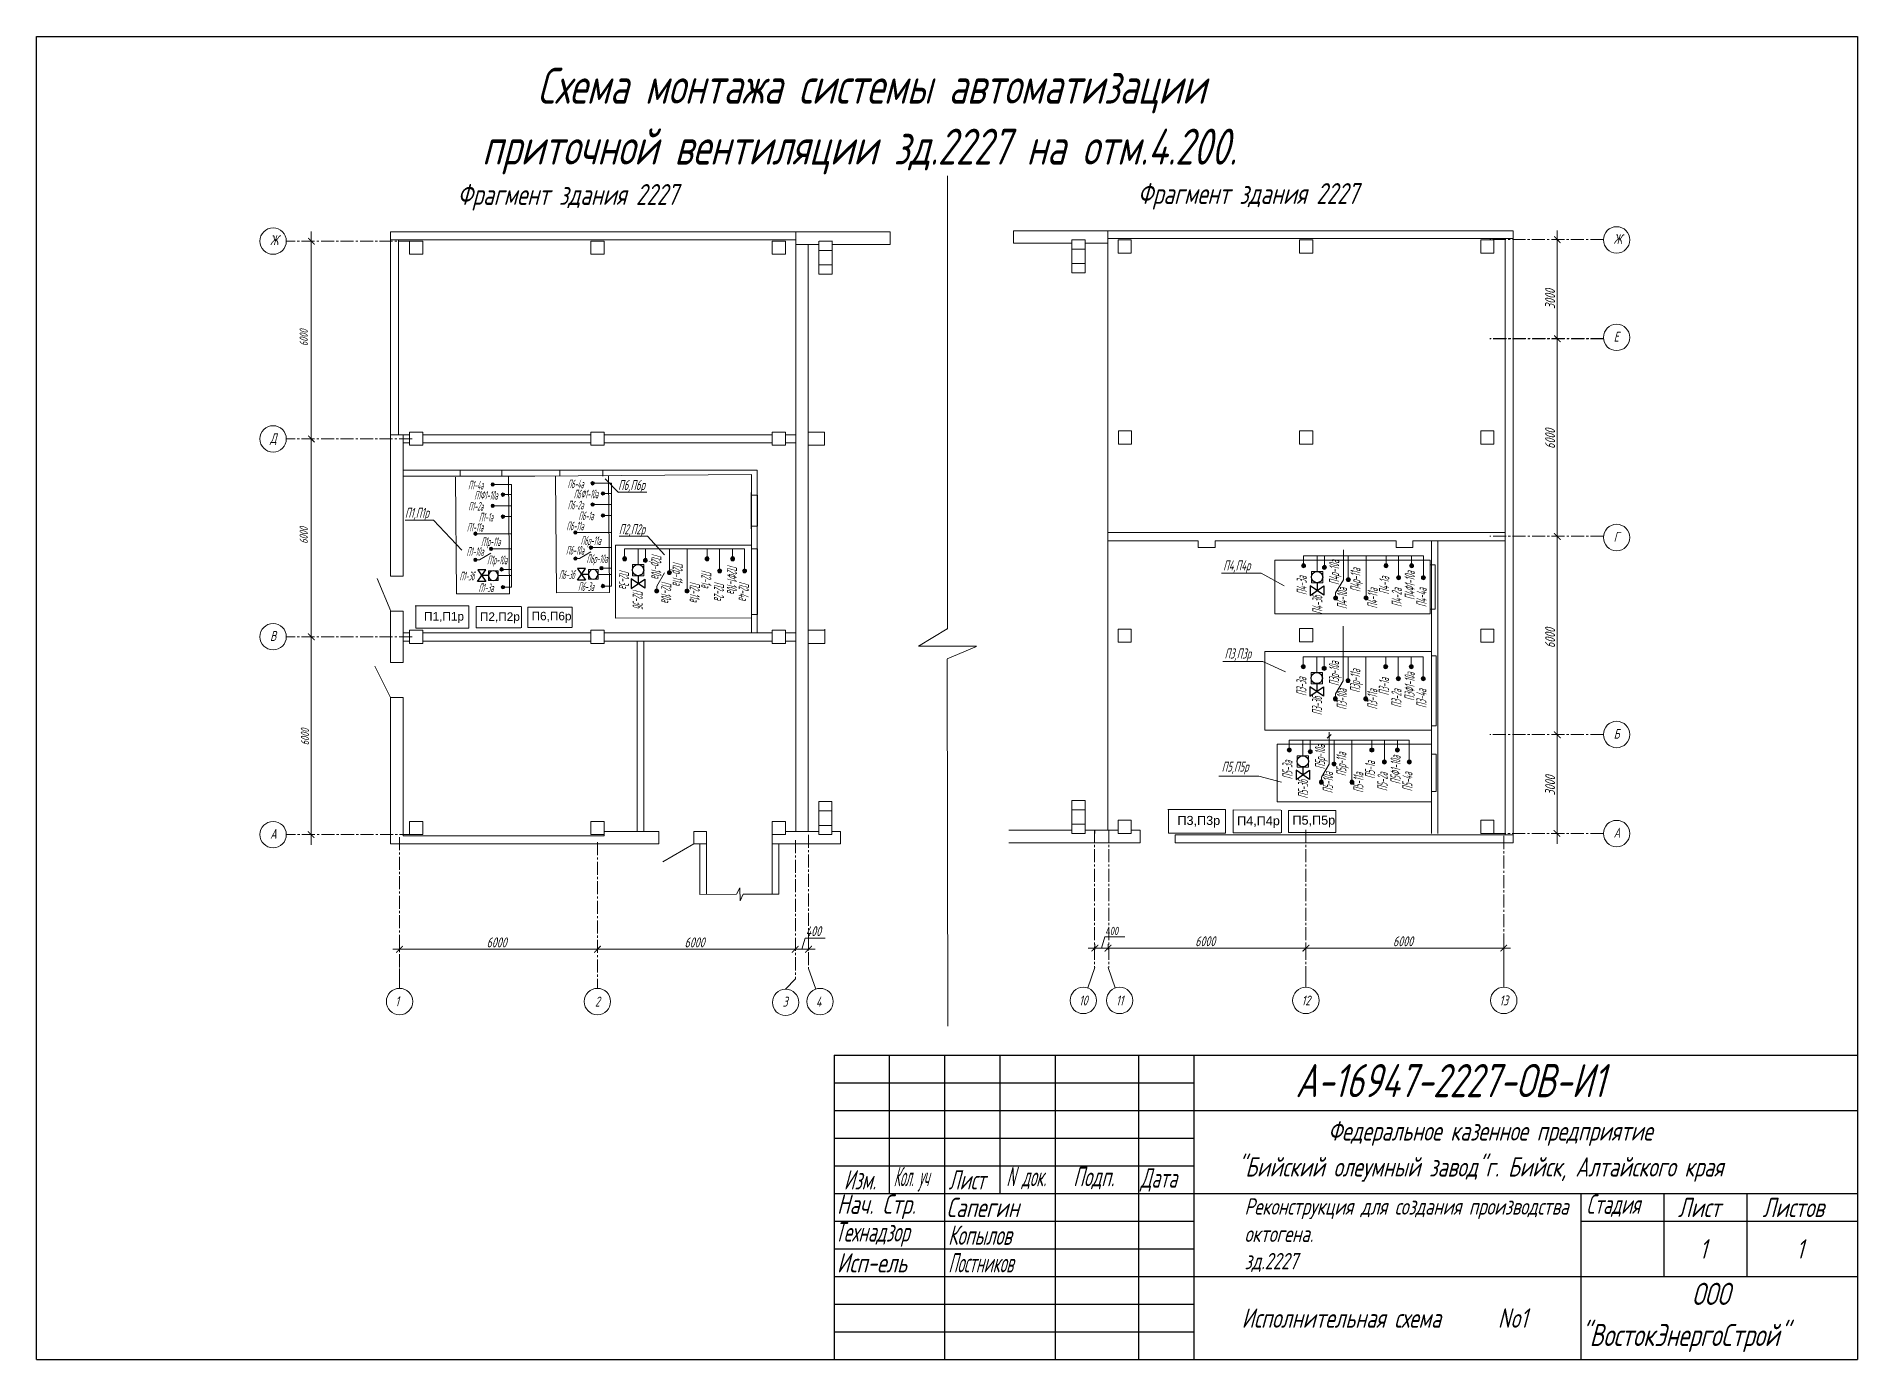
# Model space of a CAD drawing. Header units: millimetres. Extents: x 11886 to 13219, y -11015 to -10046.
import ezdxf
from ezdxf.enums import TextEntityAlignment as Align

# ---------------------------------------------------------------- set-up
doc = ezdxf.new("R2010")
doc.units = ezdxf.units.MM
doc.linetypes.add('CENTER2', pattern=[28.575, 19.05, -3.175, 3.175, -3.175])
for name, color, linetype, lineweight in [('_ОВ Оборудование', 92, 'Continuous', 25), ('Арматура', 1, 'Continuous', 25), ('Выноска', 137, 'Continuous', 20), ('ИИ_ОФОРМЛЕНИЕ_025', 7, 'Continuous', 25), ('основной', 7, 'Continuous', 30), ('Первичник', 210, 'Continuous', 25), ('Рамка толстая', 7, 'Continuous', 60), ('строит', 7, 'Continuous', 30), ('Строительный', 251, 'Continuous', 13), ('Текст', 2, 'Continuous', 25), ('Текст_КИП', 2, 'Continuous', 25), ('Щиты пульты (Вновь)', 5, 'Continuous', 50), ('Эл.кабель', 2, 'Continuous', 50)]:
    doc.layers.add(name, color=color, linetype=linetype, lineweight=lineweight)
for name, color, linetype in [('osnovnoy shtamp', 7, 'Continuous'), ('НОВЫЙ', 7, 'Continuous'), ('орудован', 7, 'Continuous'), ('Размеры', 5, 'Continuous')]:
    doc.layers.add(name, color=color, linetype=linetype)
doc.styles.add('GOST 2.304', font='CS_Gost2304.shx')
doc.styles.add('Simplex', font='simplex.shx', dxfattribs={"width": 0.7, "oblique": 15})
doc.styles.get("Standard").update_dxf_attribs({"font": 'arial.ttf'})

msp = doc.modelspace()

# ---------------------------------------------------------------- texts
at = {"lineweight": 20, "style": 'Simplex', "oblique": 15, "width": 0.7}
for p in [(12194.4, -10169.3), (12692.4, -10168.6)]:
    msp.add_text('Фрагмент здания 2227', height=15.255, dxfattribs=at).set_placement(p)
at = {"color": 0, "lineweight": 20, "style": 'Simplex', "oblique": 15, "width": 0.7}
for s, p in [('Ж', (12057.3, -10198.8)), ('Ж', (13040.8, -10198)), ('Е', (13040.8, -10269.4)), ('Д', (12057.3, -10343.7)), ('Г', (13040.8, -10415.9)), ('В', (12057.3, -10488.5)), ('Б', (13040.8, -10560.1)), ('А', (12057.3, -10633.4)), ('А', (13040.8, -10632.5)), ('3', (12432.5, -10756.2)), ('4', (12456.9, -10756.2))]:
    msp.add_text(s, height=7.24, dxfattribs=at).set_placement(p)
for s, p in [('1', (12150.3, -10752.3)), ('2', (12296.9, -10752.5)), ('10', (12652.6, -10751.7)), ('11', (12679.2, -10751.7)), ('12', (12815.5, -10751.7)), ('13', (12960.4, -10751.7))]:
    msp.add_text(s, height=7.24, dxfattribs=at).set_placement(p, align=Align.MIDDLE_CENTER)
at = {"color": 18, "lineweight": -2, "true_color": 0x000000, "style": 'Simplex', "oblique": 15}
for s, height, width, p in [('А-16947-2227-ОВ-И1', 24.3, 0.7, (12807.9, -10822.5)), ('Федеральное казенное предприятие', 14.175, 0.7, (12831.7, -10854.3)), ('"Бийский олеумный завод"г. Бийск, Алтайского края', 14.175, 0.7, (12765.3, -10880.6)), ('Изм.', 14.18, 0.6, (12477.3, -10890.1)), ('Кол. уч', 14.18, 0.4, (12513.7, -10887.7)), ('Лист', 14.18, 0.6, (12554, -10890.1)), ('N', 14.2, 0.5, (12596.2, -10887.7)), ('док.', 14.18, 0.5, (12607.5, -10887.7)), ('Подп.', 14.18, 0.6, (12645.2, -10887.7)), ('Дата', 14.18, 0.6, (12694.4, -10888.7)), ('Нач. Стр.', 14.18, 0.7, (12472.3, -10907.9)), ('Сапегин', 14.18, 0.7, (12552.4, -10910.3)), ('Стадия', 14.18, 0.6, (13020.8, -10907.9)), ('Лист', 14.18, 0.7, (13087.9, -10910.3)), ('Листов', 14.18, 0.7, (13149.8, -10910.3)), ('Технадзор', 14.18, 0.6, (12470.9, -10928.2)), ('Копылов', 14.18, 0.6, (12553.6, -10930.6)), ('1', 14.2, 0.7, (13103.7, -10940.7)), ('1', 14.2, 0.7, (13174.6, -10940.7)), ('Исп-ель', 14.18, 0.7, (12472.3, -10950.8)), ('Постников', 14.18, 0.5, (12553.8, -10950.8)), ('ООО', 16.2, 0.7, (13098.1, -10974.6)), ('Исполнительная схема ', 14.175, 0.7, (12768.5, -10991.3)), ('No1', 14.18, 0.7, (12956.1, -10991.3)), ('"ВостокЭнергоСтрой"', 16.2, 0.7, (13016.5, -11004.7))]:
    msp.add_text(s, height=height, dxfattribs=dict(at, width=width)).set_placement(p)
at = {"color": 0, "lineweight": 20, "char_height": 6.03, "attachment_point": 5, "rotation": 90, "style": 'Simplex'}
for insert in [(12081.9, -10266.6), (12081.9, -10411.3), (12082.8, -10558.8)]:
    msp.add_mtext('6000', dxfattribs=dict(at, insert=insert))
at = {"layer": 'ИИ_ОФОРМЛЕНИЕ_025', "lineweight": -2, "insert": (12770.6, -10896.5), "char_height": 12, "attachment_point": 1}
msp.add_mtext_dynamic_manual_height_columns('{\\Fsimplex|c204;\\Q15;\\W0.7;\\C2;Реконструкция для создания производства октогена. \\Pзд.2227}', width=276.259, gutter_width=12.5, heights=[0], dxfattribs=at)
at = {"layer": 'Размеры', "color": 0, "lineweight": 20, "style": 'Simplex', "oblique": 15, "width": 0.7}
for s, p in [('3000', (12997.9, -10245.5)), ('6000', (12997.9, -10347.9)), ('6000', (12997.9, -10493.7)), ('3000', (12997.9, -10601.6))]:
    msp.add_text(s, height=7.24, rotation=90, dxfattribs=at).set_placement(p)
at = {"layer": 'Размеры', "color": 0, "lineweight": 20}
for s, height, style, oblique, width, p in [('400', 7.24, 'Simplex', 15, 0.7, (12449.4, -10704.6)), ('400', 6.03, 'GOST 2.304', 10, 0.9, (12668.7, -10703.8)), ('6000', 7.24, 'Simplex', 15, 0.7, (12734.5, -10712)), ('6000', 7.24, 'Simplex', 15, 0.7, (12879.3, -10712)), ('6000', 7.24, 'Simplex', 15, 0.7, (12215.8, -10712.8)), ('6000', 7.24, 'Simplex', 15, 0.7, (12360.7, -10712.8))]:
    msp.add_text(s, height=height, dxfattribs=dict(at, style=style, oblique=oblique, width=width)).set_placement(p)
at = {"layer": 'строит', "lineweight": 20, "style": 'Simplex', "oblique": 15, "width": 0.7}
for s, p in [('Схема монтажа системы автоматизации ', (12252.8, -10095.2)), ('приточной вентиляции зд.2227 на отм.4.200.   ', (12212.4, -10139.8))]:
    msp.add_text(s, height=26.299, dxfattribs=at).set_placement(p)
at = {"layer": 'Текст_КИП', "lineweight": 20, "style": 'Simplex', "oblique": 15, "width": 0.4}
for s, p in [('П1-4а', (12207.8, -10377.6)), ('П6-4а', (12280.9, -10376.7)), ('П1Ф1-10а', (12215.3, -10385)), ('П6Ф1-10а', (12288.5, -10384.1)), ('П1-2а', (12207.8, -10393.1)), ('П1-1а', (12215.3, -10401)), ('П6-2а', (12280.9, -10392.2)), ('П6-1а', (12288.5, -10400.1)), ('П1-11а', (12207.3, -10408.4)), ('П6-11а', (12280.5, -10407.5)), ('П1-10а', (12207.3, -10426.2)), ('П1р-11а', (12218.8, -10419)), ('П6-10а', (12280.5, -10425.3)), ('П6р-11а', (12292, -10418.2)), ('П1р-10а', (12223.5, -10432.4)), ('П6р-10а', (12296.6, -10431.5)), ('П1-3а', (12215.3, -10452.8)), ('П6-3а', (12288.5, -10451.9))]:
    msp.add_text(s, height=6.3, dxfattribs=at).set_placement(p, align=Align.CENTER)
at = {"layer": 'Текст_КИП', "lineweight": 20, "style": 'Simplex', "oblique": 15, "width": 0.6}
for s, p in [('П6,П6р', (12312.1, -10378, 6.3)), ('П1,П1р', (12156, -10398.4, 6.3)), ('П2,П2р', (12312.6, -10410.4, 6.3)), ('П4,П4р', (12755, -10436.9, 6.3)), ('П3,П3р', (12756, -10501.4, 6.3)), ('П5,П5р', (12753.9, -10584.2, 6.3))]:
    msp.add_text(s, height=7.35, dxfattribs=at).set_placement(p)
at = {"layer": 'Текст_КИП', "lineweight": 20, "style": 'Simplex', "oblique": 15, "width": 0.4}
for s, p in [('П1-3б', (12201.3, -10441)), ('П6-3б', (12274.4, -10440.1))]:
    msp.add_text(s, height=6.3, dxfattribs=at).set_placement(p, align=Align.MIDDLE)
for s, rotation, p in [('П2-3а', 270, (12312.6, -10442.9)), ('П2р-10а', 270, (12336.4, -10433.4)), ('П2р-11а', 270, (12352, -10438.9)), ('П2-1а', 270, (12373, -10442.9)), ('П2Ф1-10а', 270, (12391.7, -10442.9)), ('П4р-10а', 90, (12839.9, -10438.5)), ('П4р-11а', 90, (12855.5, -10444)), ('П2-10а', 270, (12343.6, -10452.3)), ('П2-11а', 270, (12364.5, -10452.3)), ('П2-2а', 270, (12382.2, -10451.7)), ('П2-4а', 270, (12400.4, -10451.7)), ('П4-3а', 90, (12816.1, -10448)), ('П4-10а', 90, (12845.7, -10457.4)), ('П4-11а', 90, (12868, -10457.4)), ('П4-1а', 90, (12876.5, -10448)), ('П4-2а', 90, (12885.7, -10456.8)), ('П4Ф1-10а', 90, (12895.2, -10448)), ('П4-4а', 90, (12903.9, -10456.8)), ('П3р-10а', 90, (12839.8, -10512.5)), ('П3-3а', 90, (12815.9, -10522)), ('П3р-11а', 90, (12855.3, -10517.9)), ('П3-1а', 90, (12876.3, -10522)), ('П3Ф1-10а', 90, (12895.1, -10522)), ('П3-10а', 90, (12845.5, -10531.3)), ('П3-11а', 90, (12867.8, -10531.3)), ('П3-2а', 90, (12885.5, -10530.7)), ('П3-4а', 90, (12903.7, -10530.7)), ('П5р-10а', 90, (12829.5, -10573.5)), ('П5р-11а', 90, (12845.1, -10578.9)), ('П5-3а', 90, (12805.7, -10583)), ('П5-1а', 90, (12866.1, -10583)), ('П5Ф1-10а', 90, (12884.8, -10583)), ('П5-10а', 90, (12835.3, -10592.3)), ('П5-11а', 90, (12857.6, -10592.3)), ('П5-2а', 90, (12875.3, -10591.7)), ('П5-4а', 90, (12893.5, -10591.7))]:
    msp.add_text(s, height=7.35, rotation=rotation, dxfattribs=at).set_placement(p, align=Align.CENTER)
for s, rotation, p in [('П2-3б', 270, (12326.4, -10457.2)), ('П4-3б', 90, (12823.9, -10462.3)), ('П3-3б', 90, (12823.7, -10536.2)), ('П5-3б', 90, (12813.5, -10597.2))]:
    msp.add_text(s, height=7.35, rotation=rotation, dxfattribs=at).set_placement(p, align=Align.MIDDLE)
at = {"layer": 'Щиты пульты (Вновь)', "lineweight": 20, "attachment_point": 1}
for s, insert, char_height in [('П1,П1р', (12170, -10467.4), 6.19), ('П2,П2р', (12210.9, -10467.6), 6.19), ('П6,П6р', (12248.7, -10467.2), 6.19), ('П3,П3р', (12721.5, -10616.6), 6.62), ('П4,П4р', (12765.2, -10616.8), 6.62), ('П5,П5р', (12805.7, -10616.4), 6.62)]:
    msp.add_mtext_dynamic_manual_height_columns(s, width=1.175, gutter_width=1, heights=[0], dxfattribs=dict(at, insert=insert, char_height=char_height))

# ---------------------------------------------------------------- blocks, each defined once
blk = doc.blocks.new('A$C1EE30751')
at = {"layer": 'Арматура', "linetype": 'ByBlock'}
for p, q in [((4.84, -1.65), (0, 1.68)), ((0, 1.68), (0, -1.68)), ((0, -1.68), (4.84, 1.66)), ((2.43, 2.83), (2.43, 0)), ((4.84, 1.66), (4.84, -1.65))]:
    blk.add_line(p, q, dxfattribs=at)
blk.add_circle((2.43, 4.83), 2, dxfattribs=at)

# ---------------------------------------------------------------- hatches: boundary and pattern name
at = {"layer": 'Первичник', "lineweight": 20}
h = msp.add_hatch(color=256, dxfattribs=at)
edge = h.paths.add_edge_path()
edge.add_arc((12220.3, -10374), 1.26, 0, 360)
h = msp.add_hatch(color=256, dxfattribs=at)
edge = h.paths.add_edge_path()
edge.add_arc((12227.8, -10381.4), 1.26, 0, 360)
h = msp.add_hatch(color=256, dxfattribs=at)
edge = h.paths.add_edge_path()
edge.add_arc((12293.4, -10373.1), 1.26, 0, 360)
h = msp.add_hatch(color=256, dxfattribs=at)
edge = h.paths.add_edge_path()
edge.add_arc((12301, -10380.5), 1.26, 0, 360)
h = msp.add_hatch(color=256, dxfattribs=at)
edge = h.paths.add_edge_path()
edge.add_arc((12220.3, -10389.6), 1.26, 0, 360)
h = msp.add_hatch(color=256, dxfattribs=at)
edge = h.paths.add_edge_path()
edge.add_arc((12227.8, -10397.5), 1.26, 0, 360)
h = msp.add_hatch(color=256, dxfattribs=at)
edge = h.paths.add_edge_path()
edge.add_arc((12293.4, -10388.7), 1.26, 0, 360)
h = msp.add_hatch(color=256, dxfattribs=at)
edge = h.paths.add_edge_path()
edge.add_arc((12301, -10396.6), 1.26, 0, 360)
h = msp.add_hatch(color=256, dxfattribs=at)
edge = h.paths.add_edge_path()
edge.add_arc((12207.6, -10410), 1.26, 0, 360)
h = msp.add_hatch(color=256, dxfattribs=at)
edge = h.paths.add_edge_path()
edge.add_arc((12280.8, -10409.1), 1.26, 0, 360)
h = msp.add_hatch(color=256, dxfattribs=at)
edge = h.paths.add_edge_path()
edge.add_arc((12219.1, -10421.1), 1.26, 0, 360)
h = msp.add_hatch(color=256, dxfattribs=at)
edge = h.paths.add_edge_path()
edge.add_arc((12292.2, -10420.2), 1.26, 0, 360)
h = msp.add_hatch(color=256, dxfattribs=at)
edge = h.paths.add_edge_path()
edge.add_arc((12207.6, -10429.1), 1.26, 0, 360)
h = msp.add_hatch(color=256, dxfattribs=at)
edge = h.paths.add_edge_path()
edge.add_arc((12226.8, -10436.1), 1.26, 0, 360)
h = msp.add_hatch(color=256, dxfattribs=at)
edge = h.paths.add_edge_path()
edge.add_arc((12280.8, -10428.2), 1.26, 0, 360)
h = msp.add_hatch(color=256, dxfattribs=at)
edge = h.paths.add_edge_path()
edge.add_arc((12299.9, -10435.2), 1.26, 0, 360)
h = msp.add_hatch(color=256, dxfattribs=at)
edge = h.paths.add_edge_path()
edge.add_arc((12316.8, -10428.4), 1.47, 0, 360)
h = msp.add_hatch(color=256, dxfattribs=at)
edge = h.paths.add_edge_path()
edge.add_arc((12332.1, -10429.6), 1.47, 0, 360)
h = msp.add_hatch(color=256, dxfattribs=at)
edge = h.paths.add_edge_path()
edge.add_arc((12349.6, -10438.5), 1.47, 0, 360)
h = msp.add_hatch(color=256, dxfattribs=at)
edge = h.paths.add_edge_path()
edge.add_arc((12377.2, -10428.4), 1.47, 0, 360)
h = msp.add_hatch(color=256, dxfattribs=at)
edge = h.paths.add_edge_path()
edge.add_arc((12386.4, -10437.2), 1.47, 0, 360)
h = msp.add_hatch(color=256, dxfattribs=at)
edge = h.paths.add_edge_path()
edge.add_arc((12395.9, -10428.4), 1.47, 0, 360)
h = msp.add_hatch(color=256, dxfattribs=at)
edge = h.paths.add_edge_path()
edge.add_arc((12404.6, -10437.2), 1.47, 0, 360)
h = msp.add_hatch(color=256, dxfattribs=at)
edge = h.paths.add_edge_path()
edge.add_arc((12813.8, -10433.5), 1.47, 0, 360)
h = msp.add_hatch(color=256, dxfattribs=at)
edge = h.paths.add_edge_path()
edge.add_arc((12829.1, -10434.7), 1.47, 0, 360)
h = msp.add_hatch(color=256, dxfattribs=at)
edge = h.paths.add_edge_path()
edge.add_arc((12874.2, -10433.5), 1.47, 0, 360)
h = msp.add_hatch(color=256, dxfattribs=at)
edge = h.paths.add_edge_path()
edge.add_arc((12892.9, -10433.5), 1.47, 0, 360)
h = msp.add_hatch(color=256, dxfattribs=at)
edge = h.paths.add_edge_path()
edge.add_arc((12227.8, -10449.2), 1.26, 0, 360)
h = msp.add_hatch(color=256, dxfattribs=at)
edge = h.paths.add_edge_path()
edge.add_arc((12301, -10448.3), 1.26, 0, 360)
h = msp.add_hatch(color=256, dxfattribs=at)
edge = h.paths.add_edge_path()
edge.add_arc((12340.3, -10451.9), 1.47, 0, 360)
h = msp.add_hatch(color=256, dxfattribs=at)
edge = h.paths.add_edge_path()
edge.add_arc((12362.6, -10451.9), 1.47, 0, 360)
h = msp.add_hatch(color=256, dxfattribs=at)
edge = h.paths.add_edge_path()
edge.add_arc((12846.6, -10443.6), 1.47, 0, 360)
h = msp.add_hatch(color=256, dxfattribs=at)
edge = h.paths.add_edge_path()
edge.add_arc((12883.4, -10442.2), 1.47, 0, 360)
h = msp.add_hatch(color=256, dxfattribs=at)
edge = h.paths.add_edge_path()
edge.add_arc((12901.6, -10442.2), 1.47, 0, 360)
h = msp.add_hatch(color=256, dxfattribs=at)
edge = h.paths.add_edge_path()
edge.add_arc((12837.3, -10457), 1.47, 0, 360)
h = msp.add_hatch(color=256, dxfattribs=at)
edge = h.paths.add_edge_path()
edge.add_arc((12859.6, -10457), 1.47, 0, 360)
h = msp.add_hatch(color=256, dxfattribs=at)
edge = h.paths.add_edge_path()
edge.add_arc((12813.6, -10507.4), 1.47, 0, 360)
h = msp.add_hatch(color=256, dxfattribs=at)
edge = h.paths.add_edge_path()
edge.add_arc((12828.9, -10508.6), 1.47, 0, 360)
h = msp.add_hatch(color=256, dxfattribs=at)
edge = h.paths.add_edge_path()
edge.add_arc((12846.4, -10517.5), 1.47, 0, 360)
h = msp.add_hatch(color=256, dxfattribs=at)
edge = h.paths.add_edge_path()
edge.add_arc((12874, -10507.4), 1.47, 0, 360)
h = msp.add_hatch(color=256, dxfattribs=at)
edge = h.paths.add_edge_path()
edge.add_arc((12883.2, -10516.2), 1.47, 0, 360)
h = msp.add_hatch(color=256, dxfattribs=at)
edge = h.paths.add_edge_path()
edge.add_arc((12892.7, -10507.4), 1.47, 0, 360)
h = msp.add_hatch(color=256, dxfattribs=at)
edge = h.paths.add_edge_path()
edge.add_arc((12901.4, -10516.2), 1.47, 0, 360)
h = msp.add_hatch(color=256, dxfattribs=at)
edge = h.paths.add_edge_path()
edge.add_arc((12837.1, -10530.9), 1.47, 0, 360)
h = msp.add_hatch(color=256, dxfattribs=at)
edge = h.paths.add_edge_path()
edge.add_arc((12859.4, -10530.9), 1.47, 0, 360)
h = msp.add_hatch(color=256, dxfattribs=at)
edge = h.paths.add_edge_path()
edge.add_arc((12803.4, -10568.4), 1.47, 0, 360)
h = msp.add_hatch(color=256, dxfattribs=at)
edge = h.paths.add_edge_path()
edge.add_arc((12818.7, -10569.6), 1.47, 0, 360)
h = msp.add_hatch(color=256, dxfattribs=at)
edge = h.paths.add_edge_path()
edge.add_arc((12863.8, -10568.4), 1.47, 0, 360)
h = msp.add_hatch(color=256, dxfattribs=at)
edge = h.paths.add_edge_path()
edge.add_arc((12882.5, -10568.4), 1.47, 0, 360)
h = msp.add_hatch(color=256, dxfattribs=at)
edge = h.paths.add_edge_path()
edge.add_arc((12836.2, -10578.5), 1.47, 0, 360)
h = msp.add_hatch(color=256, dxfattribs=at)
edge = h.paths.add_edge_path()
edge.add_arc((12873, -10577.2), 1.47, 0, 360)
h = msp.add_hatch(color=256, dxfattribs=at)
edge = h.paths.add_edge_path()
edge.add_arc((12891.2, -10577.2), 1.47, 0, 360)
h = msp.add_hatch(color=256, dxfattribs=at)
edge = h.paths.add_edge_path()
edge.add_arc((12826.9, -10591.9), 1.47, 0, 360)
h = msp.add_hatch(color=256, dxfattribs=at)
edge = h.paths.add_edge_path()
edge.add_arc((12849.2, -10591.9), 1.47, 0, 360)

# ---------------------------------------------------------------- linework, layer by layer
at = {"color": 0, "linetype": 'CENTER2', "lineweight": 20, "ltscale": 0.5}
for p, q in [((12161.3, -10195.8), (12069.2, -10195.8)), ((13033.4, -10194.7), (12950.2, -10194.7)), ((13033.7, -10267.1), (12950.2, -10267.1)), ((13033.5, -10267.3), (12950.2, -10267.3)), ((12161.3, -10340.6), (12069.2, -10340.6))]:
    msp.add_line(p, q, dxfattribs=at)
at = {"color": 0, "lineweight": 20}
for p, q in [((12087.4, -10348.2), (12087.4, -10188.8)), ((12169.1, -10195.8), (12159.4, -10195.8)), ((12159.4, -10195.8), (12159.4, -10205.4)), ((12169.1, -10205.4), (12169.1, -10195.8)), ((12301.8, -10195.8), (12292.2, -10195.8)), ((12292.2, -10195.8), (12292.2, -10205.4)), ((12301.8, -10205.4), (12301.8, -10195.8)), ((12999.4, -10347.3), (12999.4, -10188)), ((12159.4, -10205.4), (12169.1, -10205.4)), ((12292.2, -10205.4), (12301.8, -10205.4)), ((12087.4, -10493), (12087.4, -10333.6)), ((12999.4, -10492.1), (12999.4, -10332.8)), ((12999.4, -10637), (12999.4, -10477.6)), ((12087.4, -10637.8), (12087.4, -10478.5))]:
    msp.add_line(p, q, dxfattribs=at)
at = {"color": 0, "lineweight": 20, "ltscale": 100}
msp.add_line((12152.2, -10337.6), (12159.4, -10337.6), dxfattribs=at)
at = {"lineweight": 20}
msp.add_line((12145.5, -10441), (12154.6, -10441), dxfattribs=at)
at = {"color": 1, "lineweight": 20}
msp.add_line((12463.4, -10479.9), (12463.4, -10488.7), dxfattribs=at)
at = {"color": 18, "lineweight": -2, "true_color": 0x000000}
for p, q in [((12470.1, -10791.8), (13219.4, -10791.8)), ((12470.1, -10791.8), (12470.1, -11014.6)), ((12510.6, -10791.8), (12510.6, -10893.1)), ((12551.1, -10791.8), (12551.1, -11014.6)), ((12591.6, -10791.8), (12591.6, -10893.1)), ((12632.1, -10791.8), (12632.1, -11014.6)), ((12692.9, -10791.8), (12692.9, -11014.6)), ((12733.4, -10791.8), (12733.4, -11014.6)), ((12470.1, -10812.1), (12733.4, -10812.1)), ((12470.1, -10832.3), (12733.4, -10832.3)), ((12733.4, -10832.3), (13219.4, -10832.3)), ((13219.4, -10829), (13219.4, -11014.6)), ((12470.1, -10852.6), (12733.4, -10852.6)), ((12470.1, -10872.8), (12733.4, -10872.8)), ((12470.1, -10893.1), (13219.4, -10893.1)), ((13016.9, -10893.1), (13016.9, -11014.6)), ((13077.6, -10893.1), (13077.6, -10953.8)), ((13138.4, -10893.1), (13138.4, -10953.8)), ((12470.1, -10913.3), (12733.4, -10913.3)), ((13016.9, -10913.3), (13219.4, -10913.3)), ((12470.1, -10933.6), (12733.4, -10933.6)), ((12470.1, -10953.8), (12733.4, -10953.8)), ((12733.4, -10953.8), (13219.4, -10953.8)), ((12470.1, -10974.1), (12733.4, -10974.1)), ((12470.1, -10994.3), (12733.4, -10994.3)), ((12595, -11014.6), (13219.4, -11014.6))]:
    msp.add_line(p, q, dxfattribs=at)
at = {"lineweight": 20}
for points in [[(12224.2, -10444.2), (12217.2, -10444.2), (12217.2, -10437.2), (12224.2, -10437.2)], [(12297.4, -10443.4), (12290.3, -10443.4), (12290.3, -10436.3), (12297.4, -10436.3)], [(12322.6, -10432.5), (12322.6, -10440.8), (12330.8, -10440.8), (12330.8, -10432.5)], [(12819.6, -10437.6), (12819.6, -10445.9), (12827.9, -10445.9), (12827.9, -10437.6)], [(12819.4, -10511.6), (12819.4, -10519.8), (12827.7, -10519.8), (12827.7, -10511.6)], [(12809.2, -10572.6), (12809.2, -10580.8), (12817.5, -10580.8), (12817.5, -10572.6)]]:
    msp.add_lwpolyline(points, close=True, dxfattribs=at)
at = {"layer": '_ОВ Оборудование', "color": 251, "lineweight": 20, "ltscale": 10, "true_color": 0x636466}
for p, q in [((12192.6, -10368), (12241.8, -10368)), ((12193.8, -10454.1), (12193.1, -10368.5)), ((12196.4, -10363.5), (12238, -10363.5)), ((12196.4, -10368), (12196.4, -10363.5)), ((12227, -10363.2), (12227, -10367.8)), ((12231.9, -10368.3), (12232.6, -10454)), ((12266.9, -10453.3), (12266.2, -10367.6)), ((12269.4, -10363.3), (12269.4, -10367.8)), ((12300.8, -10363.3), (12300.8, -10367.8)), ((12305, -10367.4), (12305.7, -10453.1)), ((12409.4, -10379.9), (12409.4, -10406.4)), ((12414, -10381.8), (12409.4, -10381.8)), ((12414, -10404.5), (12409.4, -10404.5)), ((12409.7, -10418.4), (12310.1, -10418.5)), ((12310.1, -10471.8), (12310.1, -10418.5)), ((12409.7, -10418.4), (12409.7, -10471.7)), ((12409.7, -10421.2), (12414.2, -10421.2)), ((12414.2, -10421.2), (12414.2, -10469.2)), ((12792.8, -10429.4), (12792.8, -10468.7)), ((12906.5, -10429.4), (12792.8, -10429.4)), ((12906.5, -10429.4), (12906.5, -10468.7)), ((12906.5, -10432.7), (12910.1, -10432.7)), ((12910.1, -10432.7), (12910.1, -10465.3)), ((12232.6, -10454), (12193.8, -10454.1)), ((12305.7, -10453.1), (12266.9, -10453.3)), ((12409.7, -10471.7), (12310.1, -10471.8)), ((12414.2, -10469.2), (12409.7, -10469.2)), ((12792.8, -10468.7), (12906.5, -10468.7)), ((12906.5, -10465.3), (12910.1, -10465.3)), ((12907.4, -10496.3), (12785.4, -10496.3)), ((12785.4, -10553.8), (12785.4, -10496.3)), ((12907.4, -10496.3), (12907.4, -10553.8)), ((12907.4, -10499.3), (12911, -10499.3)), ((12911, -10499.3), (12911, -10550.7)), ((12907.4, -10553.8), (12785.4, -10553.8)), ((12911, -10550.7), (12907.4, -10550.7)), ((12794.4, -10606.3), (12794.4, -10564)), ((12794.4, -10564), (12907.4, -10564)), ((12910.8, -10571.5), (12907.2, -10571.5)), ((12910.8, -10571.5), (12910.8, -10598.8)), ((12907.4, -10606.3), (12794.4, -10606.3)), ((12910.8, -10598.8), (12907.2, -10598.8))]:
    msp.add_line(p, q, dxfattribs=at)
at = {"layer": '_ОВ Оборудование', "color": 7, "lineweight": 20, "ltscale": 10, "true_color": 0xffffff}
msp.add_line((12202.1, -10367.9), (12251.2, -10367.9), dxfattribs=at)
at = {"layer": '_ОВ Оборудование', "color": 2, "lineweight": 20, "ltscale": 10}
for p, q in [((12414, -10381.8), (12414, -10404.5)), ((12409.7, -10471.7), (12409.7, -10418.4)), ((12785.4, -10540.1), (12785.4, -10509.9))]:
    msp.add_line(p, q, dxfattribs=at)
at = {"layer": 'osnovnoy shtamp', "color": 0, "lineweight": 20}
msp.add_line((12434.7, -10743.4), (12441.8, -10735.9), dxfattribs=at)
at = {"layer": 'Выноска', "color": 3, "lineweight": 20}
msp.add_line((12831.2, -10559.6), (12834.1, -10557), dxfattribs=at)
at = {"layer": 'НОВЫЙ', "color": 0, "linetype": 'CENTER2', "lineweight": 20, "ltscale": 0.5}
for p, q in [((13033.5, -10411.9), (12950.2, -10411.9)), ((12161.3, -10485.4), (12069.2, -10485.4)), ((13033.4, -10557), (12950.2, -10557)), ((12161.6, -10630.3), (12069.2, -10630.3)), ((12152.1, -10632.2), (12152.1, -10728.3)), ((12296.9, -10635.9), (12296.9, -10742.8)), ((12441.8, -10634.4), (12441.8, -10736.1)), ((12451.4, -10630.5), (12451.4, -10728.3)), ((12660.9, -10626.7), (12660.9, -10727.5)), ((12671.2, -10626.7), (12671.2, -10727.5)), ((12815.5, -10626.7), (12815.5, -10727.5)), ((13033.3, -10629.5), (12950.2, -10629.5)), ((12960.4, -10631.3), (12960.4, -10725.6))]:
    msp.add_line(p, q, dxfattribs=at)
at = {"layer": 'НОВЫЙ', "lineweight": 20}
msp.add_line((12145.6, -10466.7), (12135.8, -10442.8), dxfattribs=at)
at = {"layer": 'орудован', "color": 3, "linetype": 'Continuous', "lineweight": 20, "ltscale": 15}
for p, q in [((12333.1, -10379.6), (12312.3, -10379.6)), ((12177, -10400), (12156.2, -10400)), ((12333.6, -10411.9), (12312.8, -10411.9)), ((12782.9, -10439), (12753.8, -10439)), ((12782.9, -10439), (12799.7, -10448.2)), ((12783.9, -10503.6), (12754.8, -10503.6)), ((12783.9, -10503.6), (12800.7, -10511.1)), ((12781, -10587.4), (12751.9, -10587.4)), ((12781, -10587.4), (12797.7, -10591.9))]:
    msp.add_line(p, q, dxfattribs=at)
at = {"layer": 'основной', "color": 0, "lineweight": 20}
for p, q in [((12459, -10213.1), (12468.6, -10213.1)), ((12154.6, -10482.6), (12159.4, -10482.6))]:
    msp.add_line(p, q, dxfattribs=at)
for centre in [(12059.5, -10195.8), (13043, -10194.9), (13043, -10266.3), (12059.5, -10340.6), (13043, -10412.8), (12059.5, -10485.4), (13043, -10557), (12059.5, -10630.3), (13043, -10629.5), (12434.7, -10753.1)]:
    msp.add_circle(centre, 9.66, dxfattribs=at)
at = {"layer": 'основной', "color": 0, "lineweight": 20, "ltscale": 100}
for centre in [(12152.1, -10752.5), (12296.9, -10752.5), (12459.9, -10752.5), (12652.6, -10751.7), (12679.2, -10751.7), (12815.5, -10751.7), (12960.4, -10751.7)]:
    msp.add_circle(centre, 9.66, dxfattribs=at)
at = {"layer": 'Первичник', "lineweight": 20}
for centre, radius in [((12220.3, -10374), 1.26), ((12227.8, -10381.4), 1.26), ((12293.4, -10373.1), 1.26), ((12301, -10380.5), 1.26), ((12220.3, -10389.6), 1.26), ((12227.8, -10397.5), 1.26), ((12293.4, -10388.7), 1.26), ((12301, -10396.6), 1.26), ((12207.6, -10410), 1.26), ((12280.8, -10409.1), 1.26), ((12219.1, -10421.1), 1.26), ((12292.2, -10420.2), 1.26), ((12207.6, -10429.1), 1.26), ((12226.8, -10436.1), 1.26), ((12280.8, -10428.2), 1.26), ((12299.9, -10435.2), 1.26), ((12316.8, -10428.4), 1.47), ((12332.1, -10429.6), 1.47), ((12349.6, -10438.5), 1.47), ((12377.2, -10428.4), 1.47), ((12386.4, -10437.2), 1.47), ((12395.9, -10428.4), 1.47), ((12404.6, -10437.2), 1.47), ((12813.8, -10433.5), 1.47), ((12829.1, -10434.7), 1.47), ((12874.2, -10433.5), 1.47), ((12892.9, -10433.5), 1.47), ((12227.8, -10449.2), 1.26), ((12301, -10448.3), 1.26), ((12340.3, -10451.9), 1.47), ((12362.6, -10451.9), 1.47), ((12846.6, -10443.6), 1.47), ((12883.4, -10442.2), 1.47), ((12901.6, -10442.2), 1.47), ((12837.3, -10457), 1.47), ((12859.6, -10457), 1.47), ((12813.6, -10507.4), 1.47), ((12828.9, -10508.6), 1.47), ((12846.4, -10517.5), 1.47), ((12874, -10507.4), 1.47), ((12883.2, -10516.2), 1.47), ((12892.7, -10507.4), 1.47), ((12901.4, -10516.2), 1.47), ((12837.1, -10530.9), 1.47), ((12859.4, -10530.9), 1.47), ((12803.4, -10568.4), 1.47), ((12818.7, -10569.6), 1.47), ((12863.8, -10568.4), 1.47), ((12882.5, -10568.4), 1.47), ((12836.2, -10578.5), 1.47), ((12873, -10577.2), 1.47), ((12891.2, -10577.2), 1.47), ((12826.9, -10591.9), 1.47), ((12849.2, -10591.9), 1.47)]:
    msp.add_circle(centre, radius, dxfattribs=at)
at = {"layer": 'Размеры', "color": 0, "lineweight": 20}
for p, q in [((12463.2, -10335.6), (12451.1, -10335.6)), ((12463.2, -10345.3), (12463.2, -10335.6)), ((12687.9, -10334.7), (12678.3, -10334.7)), ((12678.3, -10334.7), (12678.3, -10344.4)), ((12678.3, -10344.4), (12687.9, -10344.4)), ((12687.9, -10344.4), (12687.9, -10334.7)), ((12451.1, -10345.3), (12463.2, -10345.3)), ((12463.3, -10480.6), (12451.2, -10480.6)), ((12451.2, -10490.3), (12463.3, -10490.3)), ((12463.3, -10490.3), (12463.3, -10480.6)), ((12134.1, -10506.9), (12145.4, -10529.9)), ((12344.9, -10650.1), (12367.5, -10637)), ((12147.2, -10714.2), (12301.7, -10714.2)), ((12152.1, -10715.1), (12152.1, -10711.2)), ((12292.1, -10714.2), (12446.6, -10714.2)), ((12296.9, -10715.1), (12296.9, -10711.2)), ((12296.9, -10715.1), (12296.9, -10711.2)), ((12436.9, -10714.2), (12456.2, -10714.2)), ((12441.8, -10715.1), (12441.8, -10711.2)), ((12441.8, -10715.1), (12441.8, -10711.2)), ((12446.6, -10714.2), (12449, -10706)), ((12449, -10706), (12463.7, -10706)), ((12451.4, -10715.1), (12451.4, -10711.2)), ((12451.4, -10715.1), (12451.4, -10711.2)), ((12656.2, -10713.4), (12675.5, -10713.4)), ((12661.1, -10714.3), (12661.1, -10710.4)), ((12661.1, -10714.3), (12661.1, -10710.4)), ((12665.9, -10713.4), (12668.3, -10705.2)), ((12665.9, -10713.4), (12820.4, -10713.4)), ((12668.3, -10705.2), (12683, -10705.2)), ((12670.7, -10714.3), (12670.7, -10710.4)), ((12670.7, -10714.3), (12670.7, -10710.4)), ((12810.7, -10713.4), (12965.2, -10713.4)), ((12815.5, -10714.3), (12815.5, -10710.4)), ((12815.5, -10714.3), (12815.5, -10710.4)), ((12960.4, -10708.2), (12960.4, -10742)), ((12960.4, -10714.3), (12960.4, -10710.4)), ((12152.1, -10726.8), (12152.1, -10725.3)), ((12152.1, -10728.3), (12152.1, -10742.8)), ((12451.4, -10728.3), (12456.7, -10743.4)), ((12661.1, -10727.5), (12655.8, -10742.5)), ((12670.7, -10727.5), (12676, -10742.5)), ((12815.5, -10727.5), (12815.5, -10742))]:
    msp.add_line(p, q, dxfattribs=at)
at = {"layer": 'Размеры', "color": 0, "lineweight": 20, "const_width": 0.724}
for points in [[(12085.1, -10193.5), (12089.9, -10198.3)], [(12997.2, -10192.3), (13002, -10197.2)], [(12997.2, -10264.8), (13002, -10269.7)], [(12085.1, -10338.2), (12089.9, -10343.1)], [(12997.2, -10409.6), (13002, -10414.5)], [(12085.1, -10483.1), (12089.9, -10487.9)], [(12997.2, -10554.8), (13002, -10559.6)], [(12084.9, -10627.8), (12089.7, -10632.6)], [(12996.9, -10627), (13001.7, -10631.8)], [(12154.5, -10711.8), (12149.7, -10716.7)], [(12294.5, -10716.7), (12299.3, -10711.8)], [(12299.3, -10711.8), (12294.5, -10716.7)], [(12444.2, -10711.8), (12439.3, -10716.7)], [(12439.3, -10716.7), (12444.2, -10711.8)], [(12449, -10716.7), (12453.8, -10711.8)], [(12453.8, -10711.8), (12449, -10716.7)], [(12658.6, -10715.8), (12663.5, -10711)], [(12663.5, -10711), (12658.6, -10715.8)], [(12668.3, -10715.8), (12673.1, -10711)], [(12673.1, -10711), (12668.3, -10715.8)], [(12813.1, -10715.8), (12818, -10711)], [(12818, -10711), (12813.1, -10715.8)], [(12958, -10715.8), (12962.8, -10711)]]:
    msp.add_lwpolyline(points, dxfattribs=at)
at = {"layer": 'Рамка толстая', "color": 18, "lineweight": -2, "true_color": 0x000000}
for p, q in [((11886.3, -11014.6), (11886.3, -10046)), ((11886.3, -10046), (13219.4, -10046)), ((13219.4, -10046), (13219.4, -11014.6)), ((11886.3, -11014.6), (13219.4, -11014.6))]:
    msp.add_line(p, q, dxfattribs=at)
at = {"layer": 'Строительный', "color": 0, "lineweight": 20, "ltscale": 100}
for p, q in [((12553.1, -10479.9), (12553.1, -10148.1)), ((12967.2, -10188.2), (12601.5, -10188.2)), ((12644.2, -10197.4), (12601.5, -10197.4)), ((12670.8, -10197.4), (12653.9, -10197.4)), ((12670.6, -10397.1), (12670.6, -10188.2)), ((12967.2, -10194), (12670.8, -10194)), ((12820.5, -10194.9), (12810.8, -10194.9)), ((12810.8, -10194.9), (12810.8, -10204.6)), ((12820.5, -10204.6), (12820.5, -10194.9)), ((12953.2, -10194.9), (12943.6, -10194.9)), ((12943.6, -10194.9), (12943.6, -10204.6)), ((12953.2, -10204.6), (12953.2, -10194.9)), ((12961.4, -10630.4), (12961.4, -10194)), ((12967.2, -10636.2), (12967.2, -10188.2)), ((12810.8, -10204.6), (12820.5, -10204.6)), ((12943.6, -10204.6), (12953.2, -10204.6)), ((12145.4, -10337.6), (12159.4, -10337.6)), ((12154.6, -10343.6), (12159.4, -10343.6)), ((12169.1, -10335.6), (12159.4, -10335.6)), ((12159.4, -10335.6), (12159.4, -10345.2)), ((12169.1, -10345.2), (12169.1, -10335.6)), ((12169.1, -10337.6), (12292.2, -10337.6)), ((12169.1, -10337.6), (12292.2, -10337.6)), ((12169.1, -10343.6), (12292.2, -10343.6)), ((12301.8, -10335.6), (12292.2, -10335.6)), ((12292.2, -10335.6), (12292.2, -10345.3)), ((12301.8, -10345.3), (12301.8, -10335.6)), ((12301.8, -10337.6), (12424.9, -10337.6)), ((12301.8, -10337.6), (12424.9, -10337.6)), ((12301.8, -10343.6), (12424.9, -10343.6)), ((12434.6, -10335.6), (12424.9, -10335.6)), ((12424.9, -10335.6), (12424.9, -10345.2)), ((12434.6, -10345.2), (12434.6, -10335.6)), ((12434.6, -10337.6), (12441.8, -10337.6)), ((12434.6, -10337.6), (12441.8, -10337.6)), ((12434.6, -10343.6), (12441.8, -10343.6)), ((12820.5, -10334.7), (12810.8, -10334.7)), ((12810.8, -10334.7), (12810.8, -10344.4)), ((12810.8, -10344.4), (12820.5, -10344.4)), ((12820.5, -10344.4), (12820.5, -10334.7)), ((12953.2, -10334.7), (12943.6, -10334.7)), ((12943.6, -10334.7), (12943.6, -10344.4)), ((12943.6, -10344.4), (12953.2, -10344.4)), ((12953.2, -10344.4), (12953.2, -10334.7)), ((12159.4, -10345.2), (12169.1, -10345.2)), ((12292.2, -10345.3), (12301.8, -10345.3)), ((12424.9, -10345.2), (12434.6, -10345.2)), ((12670.6, -10627), (12670.6, -10397.1)), ((12670.6, -10409.2), (12961.4, -10409.2)), ((12736.7, -10415.2), (12670.6, -10415.2)), ((12670.8, -10415.2), (12736.7, -10415.2)), ((12736.7, -10415.2), (12736.7, -10420)), ((12736.7, -10420), (12749, -10420)), ((12881.5, -10415.2), (12749, -10415.2)), ((12749, -10415.2), (12881.5, -10415.2)), ((12749, -10420), (12749, -10415.2)), ((12881.5, -10415.2), (12881.5, -10420)), ((12881.5, -10420), (12893.8, -10420)), ((12893.8, -10415.2), (12961.4, -10415.2)), ((12893.8, -10420), (12893.8, -10415.2)), ((12907.4, -10629.5), (12907.4, -10415.2)), ((12912.2, -10415.2), (12912.2, -10629.5)), ((12169.1, -10482.6), (12292.2, -10482.6)), ((12552.9, -10479.7), (12531.9, -10492.4)), ((12687.7, -10479.8), (12678, -10479.8)), ((12678, -10479.8), (12678, -10489.4)), ((12678, -10489.4), (12687.7, -10489.4)), ((12687.7, -10489.4), (12687.7, -10479.8)), ((12820.5, -10479.4), (12810.8, -10479.4)), ((12810.8, -10479.4), (12810.8, -10489.1)), ((12810.8, -10489.1), (12820.5, -10489.1)), ((12820.5, -10489.1), (12820.5, -10479.4)), ((12953.2, -10479.8), (12943.6, -10479.8)), ((12943.6, -10479.8), (12943.6, -10489.4)), ((12943.6, -10489.4), (12953.2, -10489.4)), ((12953.2, -10489.4), (12953.2, -10479.8)), ((12574.4, -10492.4), (12531.9, -10492.4)), ((12574.3, -10492.6), (12553, -10501.7)), ((12553.4, -10770.5), (12553, -10501.9)), ((12468.6, -10606.1), (12459, -10606.1)), ((12459, -10606.1), (12459, -10630.3)), ((12468.6, -10630.3), (12468.6, -10606.1)), ((12653.9, -10605.3), (12644.2, -10605.3)), ((12644.2, -10605.3), (12644.2, -10629.5)), ((12653.9, -10629.5), (12653.9, -10605.3)), ((12301.8, -10620.6), (12292.2, -10620.6)), ((12292.2, -10620.6), (12292.2, -10630.3)), ((12301.8, -10630.3), (12301.8, -10620.6)), ((12434.6, -10620.6), (12424.9, -10620.6)), ((12424.9, -10620.6), (12424.9, -10630.3)), ((12434.6, -10630.3), (12434.6, -10620.6)), ((12459, -10613), (12468.6, -10613)), ((12459, -10623.5), (12468.6, -10623.5)), ((12644.2, -10612.1), (12653.9, -10612.1)), ((12644.2, -10622.6), (12653.9, -10622.6)), ((12687.7, -10619.8), (12678, -10619.8)), ((12678, -10619.8), (12678, -10629.5)), ((12687.7, -10629.5), (12687.7, -10619.8)), ((12953.2, -10619.8), (12943.6, -10619.8)), ((12943.6, -10619.8), (12943.6, -10629.5)), ((12953.2, -10629.5), (12953.2, -10619.8)), ((12301.8, -10631.3), (12154.6, -10631.3)), ((12292.2, -10630.3), (12301.8, -10630.3)), ((12301.8, -10630.3), (12301.8, -10627.9)), ((12301.8, -10631.3), (12301.8, -10627.9)), ((12301.8, -10627.9), (12341.9, -10627.9)), ((12341.9, -10637), (12341.9, -10627.9)), ((12367.5, -10627.9), (12376.7, -10627.9)), ((12367.5, -10637), (12367.5, -10627.9)), ((12376.7, -10637), (12367.5, -10637)), ((12371.8, -10637), (12371.8, -10666.9)), ((12371.8, -10637), (12371.8, -10674.1)), ((12376.7, -10627.9), (12376.7, -10674.1)), ((12424.9, -10630.3), (12434.6, -10630.3)), ((12424.9, -10630.3), (12424.9, -10673.9)), ((12474.8, -10637), (12424.9, -10637)), ((12429.8, -10637), (12429.7, -10673.9)), ((12459, -10627.9), (12434.6, -10627.9)), ((12459, -10630.3), (12468.6, -10630.3)), ((12474.8, -10627.9), (12468.6, -10627.9)), ((12474.8, -10637), (12474.8, -10627.9)), ((12644.2, -10627), (12598, -10627)), ((12694.2, -10636.2), (12598, -10636.2)), ((12644.2, -10629.5), (12653.9, -10629.5)), ((12678, -10627), (12653.9, -10627)), ((12661.1, -10629.5), (12661.1, -10627)), ((12678, -10629.5), (12687.7, -10629.5)), ((12694.2, -10627), (12687.7, -10627)), ((12694.2, -10636.2), (12694.2, -10627)), ((12967.2, -10630.4), (12719.8, -10630.4)), ((12719.8, -10636.2), (12719.8, -10630.4)), ((12967.2, -10636.2), (12719.8, -10636.2)), ((12943.6, -10629.5), (12953.2, -10629.5)), ((12398.8, -10674), (12371.8, -10674.1)), ((12401.2, -10669.2), (12398.8, -10674)), ((12401.3, -10678.8), (12401.2, -10669.2)), ((12403.6, -10674), (12401.3, -10678.8)), ((12429.8, -10673.9), (12403.6, -10674))]:
    msp.add_line(p, q, dxfattribs=at)
at = {"layer": 'Строительный', "lineweight": 20}
for p, q in [((12145.4, -10189), (12145.4, -10441)), ((12451.1, -10198.2), (12451.1, -10627.9)), ((12145.5, -10466.6), (12154.6, -10466.6))]:
    msp.add_line(p, q, dxfattribs=at)
at = {"layer": 'Строительный', "color": 0, "lineweight": 20}
for p, q in [((12382.2, -10189), (12145.4, -10189)), ((12441.8, -10194.8), (12145.4, -10194.8)), ((12151.2, -10194.8), (12151.2, -10337.6)), ((12511.1, -10189), (12382.2, -10189)), ((12434.6, -10195.8), (12424.9, -10195.8)), ((12424.9, -10195.8), (12424.9, -10205.4)), ((12434.6, -10205.4), (12434.6, -10195.8)), ((12442.1, -10189), (12442.1, -10627.9)), ((12459, -10198.2), (12442.1, -10198.2)), ((12469, -10195.8), (12459.3, -10195.8)), ((12511.1, -10198.2), (12468.6, -10198.2)), ((12468.8, -10219.9), (12468.8, -10195.8)), ((12601.5, -10188.2), (12601.5, -10197.4)), ((12653.9, -10194.9), (12644.2, -10194.9)), ((12644.2, -10194.9), (12644.2, -10219.1)), ((12653.9, -10219.1), (12653.9, -10194.9)), ((12687.7, -10194.9), (12678, -10194.9)), ((12678, -10194.9), (12678, -10204.6)), ((12687.7, -10204.6), (12687.7, -10194.9)), ((12424.9, -10205.4), (12434.6, -10205.4)), ((12459.1, -10202.6), (12468.8, -10202.6)), ((12644.2, -10201.8), (12653.9, -10201.8)), ((12678, -10204.6), (12687.7, -10204.6)), ((12459.1, -10213.1), (12468.8, -10213.1)), ((12459.1, -10219.9), (12468.8, -10219.9)), ((12644.2, -10212.3), (12653.9, -10212.3)), ((12644.2, -10219.1), (12653.9, -10219.1)), ((12154.6, -10337.6), (12154.6, -10441)), ((12460.9, -10335.6), (12451.3, -10335.6)), ((12451.3, -10335.6), (12451.3, -10345.2)), ((12451.3, -10345.2), (12460.9, -10345.2)), ((12145.4, -10466.6), (12145.4, -10504.3)), ((12154.6, -10466.6), (12154.6, -10504.3)), ((12154.6, -10482.6), (12159.4, -10482.6)), ((12154.6, -10488.7), (12159.4, -10488.7)), ((12169.1, -10480.6), (12159.4, -10480.6)), ((12159.4, -10480.6), (12159.4, -10490.3)), ((12169.1, -10480.6), (12159.4, -10480.6)), ((12159.4, -10480.6), (12159.4, -10490.3)), ((12159.4, -10490.3), (12169.1, -10490.3)), ((12159.4, -10490.3), (12169.1, -10490.3)), ((12169.1, -10490.3), (12169.1, -10480.6)), ((12169.1, -10490.3), (12169.1, -10480.6)), ((12169.1, -10482.6), (12292.2, -10482.6)), ((12169.1, -10488.7), (12292.2, -10488.7)), ((12301.8, -10480.7), (12292.2, -10480.7)), ((12292.2, -10480.7), (12292.2, -10490.3)), ((12292.2, -10490.3), (12301.8, -10490.3)), ((12301.8, -10490.3), (12301.8, -10480.7)), ((12301.8, -10482.6), (12424.9, -10482.6)), ((12301.8, -10482.6), (12424.9, -10482.6)), ((12301.8, -10488.7), (12424.9, -10488.7)), ((12326, -10488.7), (12326, -10627.9)), ((12330.8, -10488.7), (12330.8, -10627.9)), ((12424.9, -10488.7), (12335.6, -10488.7)), ((12434.6, -10480.6), (12424.9, -10480.6)), ((12424.9, -10480.6), (12424.9, -10490.3)), ((12434.6, -10480.6), (12424.9, -10480.6)), ((12424.9, -10480.6), (12424.9, -10490.3)), ((12424.9, -10490.3), (12434.6, -10490.3)), ((12424.9, -10490.3), (12434.6, -10490.3)), ((12434.6, -10490.3), (12434.6, -10480.6)), ((12434.6, -10490.3), (12434.6, -10480.6)), ((12434.6, -10482.6), (12441.8, -10482.6)), ((12434.6, -10482.6), (12441.8, -10482.6)), ((12434.6, -10488.7), (12441.8, -10488.7)), ((12441.8, -10488.7), (12434.6, -10488.7)), ((12460.9, -10480.6), (12451.3, -10480.6)), ((12451.3, -10480.6), (12451.3, -10490.3)), ((12451.3, -10490.3), (12460.9, -10490.3)), ((12145.4, -10529.9), (12145.4, -10637)), ((12154.6, -10529.9), (12154.6, -10631.3)), ((12967.2, -10627), (12967.2, -10609.8)), ((12169.1, -10620.6), (12159.4, -10620.6)), ((12159.4, -10620.6), (12159.4, -10630.3)), ((12169.1, -10630.3), (12169.1, -10620.6)), ((12145.4, -10637), (12341.9, -10637)), ((12159.4, -10630.3), (12169.1, -10630.3))]:
    msp.add_line(p, q, dxfattribs=at)
at = {"layer": 'Строительный', "color": 0, "lineweight": 20, "ltscale": 0.3}
msp.add_line((12459.1, -10195.8), (12459.1, -10220), dxfattribs=at)
at = {"layer": 'Строительный', "color": 0, "linetype": 'CENTER2', "lineweight": 20, "ltscale": 0.5}
for p, q in [((12511.1, -10189), (12511.1, -10198.2)), ((12154.6, -10504.3), (12145.4, -10504.3)), ((12154.6, -10529.9), (12145.4, -10529.9))]:
    msp.add_line(p, q, dxfattribs=at)
at = {"layer": 'Строительный', "color": 5, "lineweight": 20}
msp.add_line((12459, -10202.6), (12468.6, -10202.6), dxfattribs=at)
at = {"layer": 'Текст', "color": 3, "lineweight": 20}
for p, q in [((12302.6, -10369.9), (12312.4, -10379.8)), ((12177, -10400), (12197.6, -10422.1)), ((12333.6, -10411.9), (12346.1, -10425.4))]:
    msp.add_line(p, q, dxfattribs=at)
at = {"layer": 'Щиты пульты (Вновь)', "color": 7, "lineweight": 20, "true_color": 0xffffff}
for p, q in [((12154.6, -10367.9), (12154.6, -10363.6)), ((12154.6, -10363.6), (12413.9, -10363.6)), ((12202.1, -10367.9), (12154.6, -10367.9)), ((12409.7, -10366.7), (12251.2, -10367.9)), ((12409.7, -10482.6), (12409.7, -10366.7)), ((12413.9, -10363.6), (12413.9, -10482.6)), ((12413.9, -10482.6), (12409.7, -10482.6))]:
    msp.add_line(p, q, dxfattribs=at)
at = {"layer": 'Щиты пульты (Вновь)', "lineweight": 20}
for p, q in [((12163.5, -10462.9), (12202.9, -10462.9)), ((12163.9, -10479.2), (12163.9, -10462.9)), ((12202.9, -10462.9), (12202.9, -10479.2)), ((12208.1, -10463.2), (12208.1, -10479)), ((12240.8, -10463.4), (12208.1, -10463.2)), ((12241.3, -10479), (12241.3, -10463.4)), ((12246.1, -10463.7), (12246.1, -10478.7)), ((12246.1, -10463.7), (12278.4, -10463.7)), ((12278.4, -10463.7), (12278.4, -10464.7)), ((12278.4, -10478.6), (12278.4, -10464.6)), ((12202.9, -10479.2), (12163.9, -10479.2)), ((12208.1, -10479), (12240.8, -10479)), ((12246.1, -10478.7), (12278.3, -10478.7)), ((12714.5, -10611.8), (12756.6, -10611.8)), ((12715, -10629.2), (12715, -10611.8)), ((12756.6, -10611.8), (12756.6, -10629.2)), ((12762.2, -10612.1), (12762.2, -10629)), ((12797.2, -10612.3), (12762.2, -10612.1)), ((12797.8, -10629), (12797.8, -10612.3)), ((12802.9, -10612.6), (12802.9, -10628.7)), ((12802.9, -10612.6), (12837.4, -10612.6)), ((12837.4, -10612.6), (12837.4, -10613.8)), ((12837.4, -10628.7), (12837.4, -10613.8)), ((12756.6, -10629.2), (12715, -10629.2)), ((12762.2, -10629), (12797.2, -10629)), ((12802.9, -10628.7), (12837.4, -10628.7))]:
    msp.add_line(p, q, dxfattribs=at)
at = {"layer": 'Эл.кабель', "lineweight": 20}
for p, q in [((12234.1, -10374), (12220.3, -10374)), ((12234.1, -10381.4), (12227.8, -10381.4)), ((12234.1, -10374), (12234.1, -10449.2)), ((12307.2, -10373.1), (12293.4, -10373.1)), ((12307.2, -10380.5), (12301, -10380.5)), ((12307.2, -10373.1), (12307.2, -10448.3)), ((12234.1, -10389.6), (12220.3, -10389.6)), ((12234.1, -10397.5), (12227.8, -10397.5)), ((12307.2, -10388.7), (12293.4, -10388.7)), ((12307.2, -10396.6), (12301, -10396.6)), ((12234.1, -10410), (12207.6, -10410)), ((12307.2, -10409.1), (12280.8, -10409.1)), ((12210.7, -10429.1), (12219, -10424.2)), ((12234.1, -10421.1), (12219.1, -10421.1)), ((12283.9, -10428.2), (12292.1, -10423.3)), ((12307.2, -10420.2), (12292.2, -10420.2)), ((12316.8, -10421.1), (12316.8, -10428.4)), ((12404.6, -10421.1), (12316.8, -10421.1)), ((12326.7, -10432.5), (12326.7, -10421.1)), ((12332.1, -10421.1), (12332.1, -10429.6)), ((12349.6, -10421.1), (12349.6, -10438.5)), ((12362.6, -10421.1), (12362.6, -10451.9)), ((12377.2, -10421.1), (12377.2, -10428.4)), ((12386.4, -10421.1), (12386.4, -10437.2)), ((12395.9, -10421.1), (12395.9, -10428.4)), ((12404.6, -10421.1), (12404.6, -10437.2)), ((12843, -10443.8), (12843, -10421.9)), ((12210.7, -10429.1), (12207.6, -10429.1)), ((12234.1, -10436.1), (12226.8, -10436.1)), ((12283.9, -10428.2), (12280.8, -10428.2)), ((12307.2, -10435.2), (12299.9, -10435.2)), ((12813.8, -10426.2), (12813.8, -10433.5)), ((12901.6, -10426.2), (12813.8, -10426.2)), ((12823.7, -10437.6), (12823.7, -10426.2)), ((12829.1, -10426.2), (12829.1, -10434.7)), ((12846.6, -10426.2), (12846.6, -10443.6)), ((12859.6, -10426.2), (12859.6, -10457)), ((12874.2, -10426.2), (12874.2, -10433.5)), ((12883.4, -10426.2), (12883.4, -10442.2)), ((12892.9, -10426.2), (12892.9, -10433.5)), ((12901.6, -10426.2), (12901.6, -10442.2)), ((12224.2, -10440.7), (12234.1, -10440.7)), ((12234.1, -10449.2), (12227.8, -10449.2)), ((12297.4, -10439.8), (12307.2, -10439.8)), ((12307.2, -10448.3), (12301, -10448.3)), ((12340.3, -10448.3), (12346, -10438.7)), ((12340.3, -10448.3), (12340.3, -10451.9)), ((12837.3, -10453.4), (12843, -10443.8)), ((12837.3, -10453.4), (12837.3, -10457)), ((12842.8, -10517.7), (12842.8, -10477.8)), ((12813.6, -10500.1), (12813.6, -10507.4)), ((12901.4, -10500.1), (12813.6, -10500.1)), ((12823.5, -10511.6), (12823.5, -10500.1)), ((12828.9, -10500.1), (12828.9, -10508.6)), ((12846.4, -10500.1), (12846.4, -10517.5)), ((12859.4, -10500.1), (12859.4, -10530.9)), ((12874, -10500.1), (12874, -10507.4)), ((12883.2, -10500.1), (12883.2, -10516.2)), ((12892.7, -10500.1), (12892.7, -10507.4)), ((12901.4, -10500.1), (12901.4, -10516.2)), ((12837.1, -10527.3), (12842.8, -10517.7)), ((12837.1, -10527.3), (12837.1, -10530.9)), ((12832.6, -10578.7), (12832.6, -10555.2)), ((12803.4, -10561.1), (12803.4, -10568.4)), ((12891.2, -10561.1), (12803.4, -10561.1)), ((12813.3, -10572.6), (12813.3, -10561.1)), ((12818.7, -10561.1), (12818.7, -10569.6)), ((12836.2, -10561.1), (12836.2, -10578.5)), ((12849.2, -10561.1), (12849.2, -10591.9)), ((12863.8, -10561.1), (12863.8, -10568.4)), ((12873, -10561.1), (12873, -10577.2)), ((12882.5, -10561.1), (12882.5, -10568.4)), ((12891.2, -10561.1), (12891.2, -10577.2)), ((12826.9, -10588.3), (12832.6, -10578.7)), ((12826.9, -10588.3), (12826.9, -10591.9))]:
    msp.add_line(p, q, dxfattribs=at)

# ---------------------------------------------------------------- block references
at = {"lineweight": 20, "xscale": -1.764, "yscale": 1.764, "zscale": 1.764, "rotation": 270}
for p in [(12212.2, -10445), (12285.3, -10444.1)]:
    msp.add_blockref('A$C1EE30751', p, dxfattribs=at)
at = {"lineweight": 20, "xscale": 2.058, "yscale": 2.058, "zscale": 2.058}
msp.add_blockref('A$C1EE30751', (12321.7, -10446.6), dxfattribs=at)
at = {"color": 251, "lineweight": 20, "true_color": 0x636466, "xscale": 2.058, "yscale": 2.058, "zscale": 2.058}
for p in [(12818.7, -10451.7), (12818.5, -10525.6), (12808.3, -10586.6)]:
    msp.add_blockref('A$C1EE30751', p, dxfattribs=at)

msp.set_redraw_order([(e.dxf.handle, doc.entitydb.next_handle()) for e in msp.query("TEXT MTEXT ATTDEF DIMENSION ARC_DIMENSION")])  # texts and dimensions are drawn at this point

doc.saveas('drawing.dxf')
